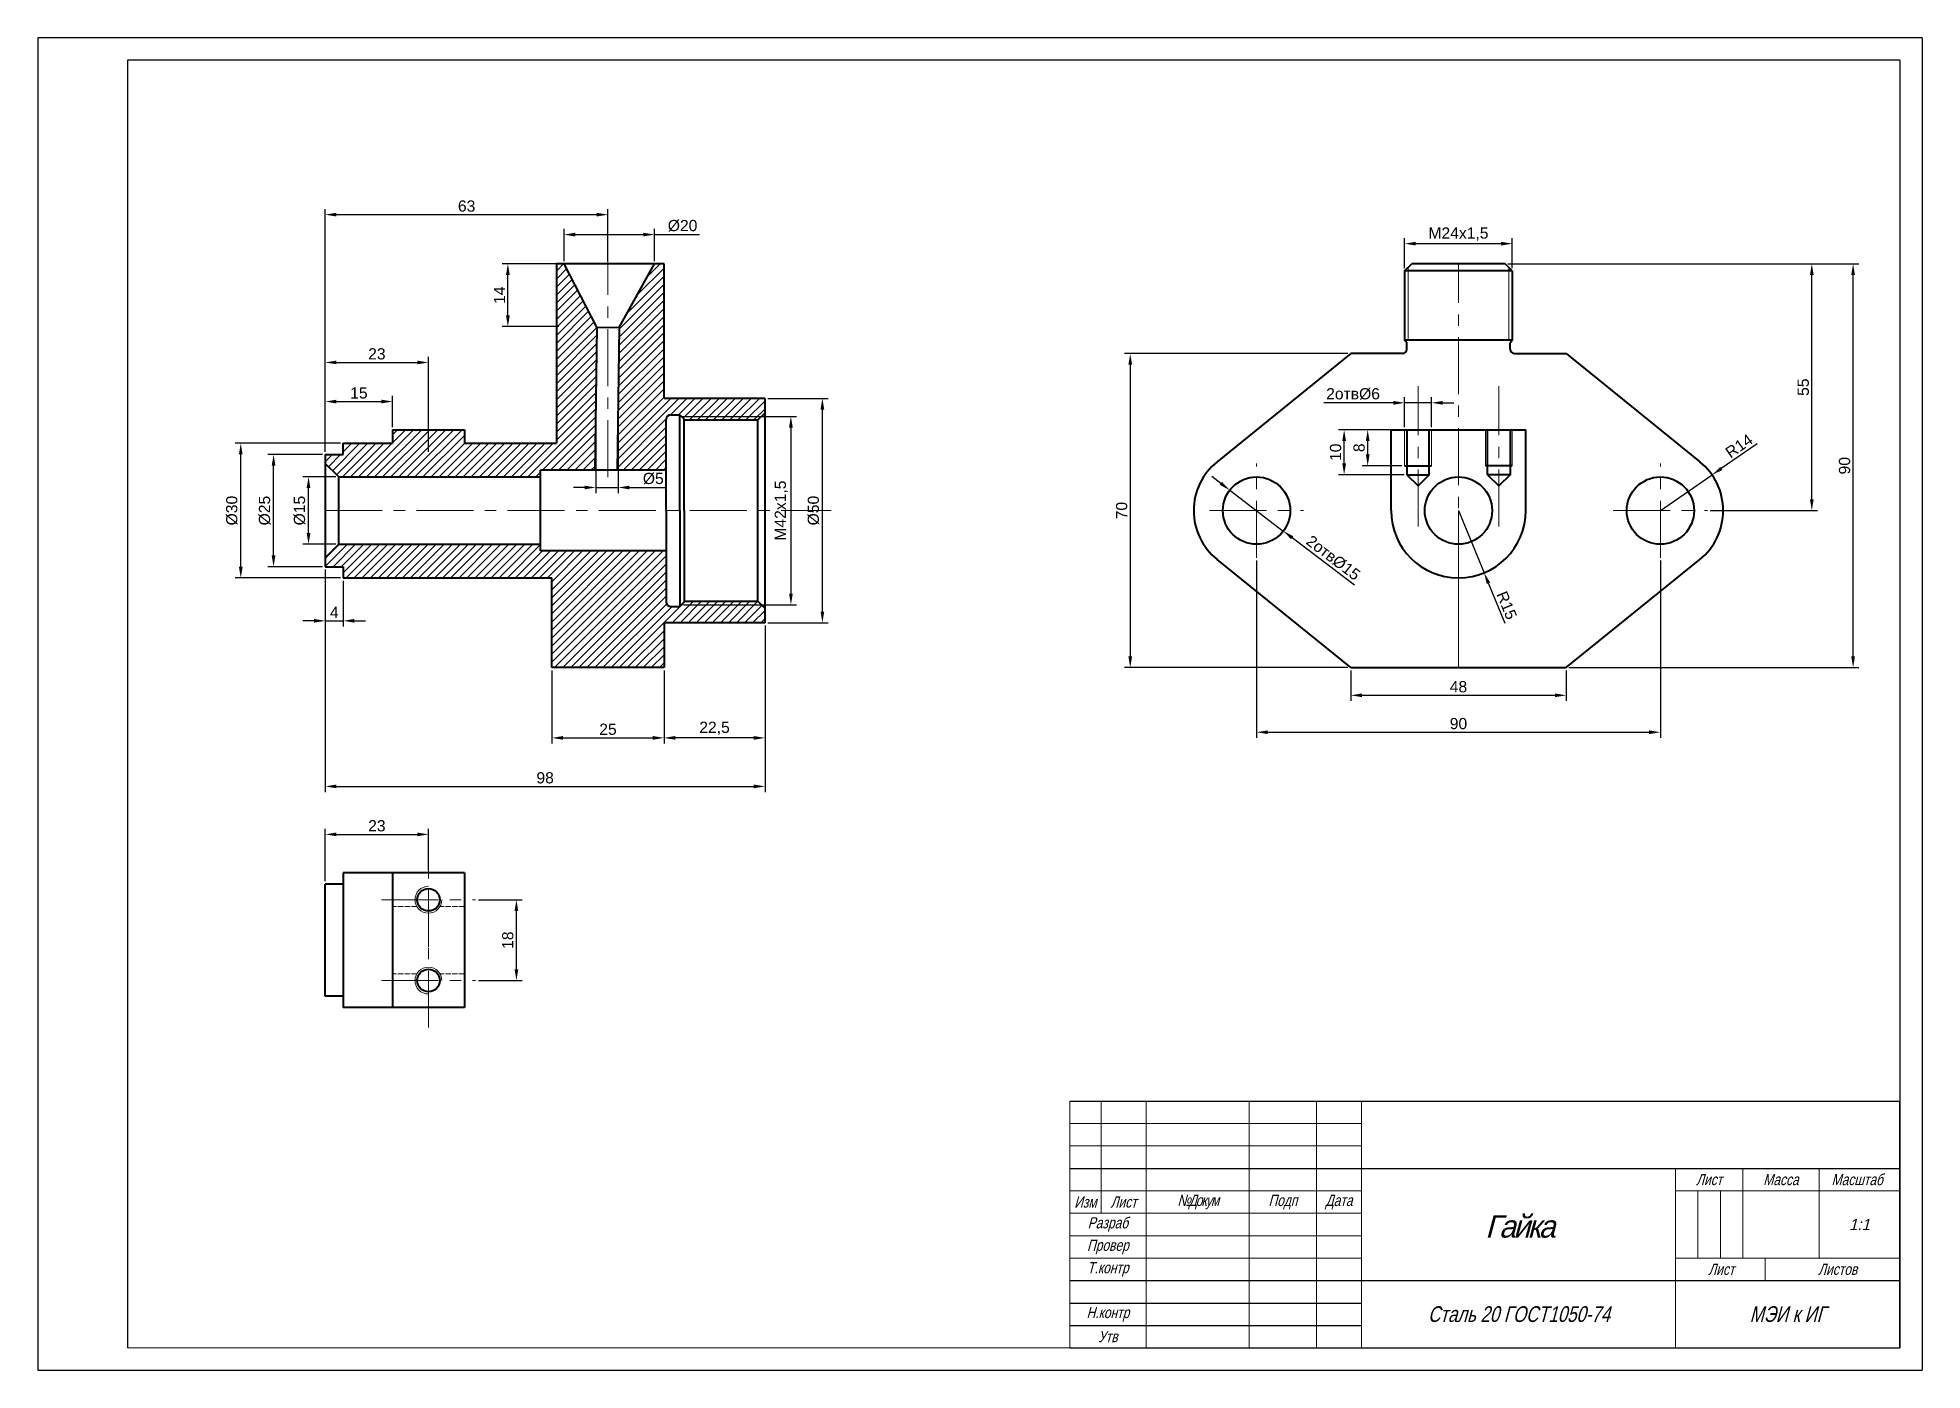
# Model space of a CAD drawing. Header units: millimetres. Extents: x 4220 to 12981, y 2004 to 7022.
# Drawn here: x 6158.9 to 6578.9, y 2794.8 to 3091.8 of the extents above; entities that cross this region are included whole.
import ezdxf

# ---------------------------------------------------------------- set-up
doc = ezdxf.new("R2010")
doc.units = ezdxf.units.MM
doc.linetypes.add('ACAD_ISO02W100', pattern=[15, 12, -3])
doc.linetypes.add('осевая', pattern=[50.8, 31.75, -6.35, 6.35, -6.35])
doc.styles.get("Standard").update_dxf_attribs({"font": 'arial.ttf'})
doc.dimstyles.new('ISO-25', dxfattribs={"dimtxt": 2.5, "dimasz": 2.5, "dimexe": 1.25, "dimexo": 0.625, "dimtad": 1, "dimtxsty": 'Standard', "dimcen": 2.5, "dimadec": 0, "dimazin": 0, "dimtfac": 1, "dimtmove": 0, "dimatfit": 3, "dimfxl": 1, "dimarcsym": 0})

msp = doc.modelspace()

# ---------------------------------------------------------------- texts
at = {"lineweight": 9, "attachment_point": 5}
for s, width, insert, char_height in [('{\\Ftxt|c204;\\Q15;\\W0.8;Лист}', 15, (6531.367, 2837.274), 2.5), ('{\\Ftxt|c204;\\Q15;\\W0.8;Масса}', 17, (6547.367, 2837.274), 2.5), ('{\\Ftxt|c204;\\Q15;\\W0.8;Масштаб}', 17, (6564.367, 2837.274), 2.5), ('{\\Ftxt|c204;\\Q15;\\W0.8;Изм}', 7, (6392.372, 2832.266), 2.5), ('{\\Ftxt|c204;\\Q15;\\W0.8;Лист}', 10, (6400.872, 2832.274), 2.5), ('{\\Q15;\\W0.8;\\T0.8;№\\Ftxt|c204;Докум}', 23, (6417.372, 2832.274), 2.5), ('{\\Ftxt|c204;\\Q15;\\W0.8;Подп}', 15, (6436.372, 2832.274), 2.5), ('{\\Ftxt|c204;\\Q15;\\W0.8;Дата}', 10, (6448.872, 2832.274), 2.5), ('{\\Ftxt|c204;\\Q15;\\W0.8;Разраб}', 17, (6397.372, 2827.274), 2.5), ('{\\Ftxt|c204;\\Q15;\\T0.8;Гайка}', 70.2355, (6488.989, 2826.807), 5), ('{\\Ftxt|c204;\\Q15;1:1}', 18.0045, (6564.869, 2827.274), 2.5), ('{\\Ftxt|c204;\\Q15;\\W0.8;Провер}', 17, (6397.372, 2822.274), 2.5), ('{\\Ftxt|c204;\\Q15;\\W0.8;Т.контр}', 17, (6397.372, 2817.274), 2.5), ('{\\Ftxt|c204;\\Q15;\\W0.8;Лист}', 15, (6534.078, 2817.274), 2.5), ('{\\Ftxt|c204;\\Q15;\\W0.8;Листов}', 15, (6560.014, 2817.274), 2.5), ('{\\Ftxt|c204;\\Q15;\\W0.8;Н.контр}', 17, (6397.372, 2807.274), 2.5), ('{\\Ftxt|c204;\\Q15;\\W0.8;Сталь \\Ftxt|c0;20 \\Ftxt|c204;ГОСТ\\Ftxt|c0;1050-74}', 70.2355, (6488.989, 2807.274), 3.5), ('{\\Ftxt|c204;\\Q15;\\W0.8;МЭИ к ИГ}', 50.0045, (6548.869, 2807.274), 3.5), ('{\\Ftxt|c204;\\Q15;\\W0.8;Утв}', 17, (6397.372, 2802.274), 2.5)]:
    msp.add_mtext_dynamic_manual_height_columns(s, width=width, gutter_width=12.5, heights=[0], dxfattribs=dict(at, insert=insert, char_height=char_height))

# ---------------------------------------------------------------- blocks, each defined once
blk = doc.blocks.new('*D33')
at = {"color": 0, "lineweight": -2, "transparency": 16777216}
for p, q in [((6320.96, 2960.75), (6320.96, 2934.47)), ((6298.46, 2950.75), (6298.46, 2934.47)), ((6318.46, 2935.72), (6300.96, 2935.72))]:
    blk.add_line(p, q, dxfattribs=at)
at = {"color": 0, "lineweight": 9, "transparency": 16777216}
for points in [[(6300.96, 2936.14), (6300.96, 2935.31), (6298.46, 2935.72)], [(6318.46, 2936.14), (6318.46, 2935.31), (6320.96, 2935.72)]]:
    blk.add_solid(points, dxfattribs=at)
at = {"layer": 'Defpoints', "color": 0, "lineweight": 9, "transparency": 16777216}
for p in [(6320.96, 2961.38), (6298.46, 2951.38), (6298.46, 2935.72)]:
    blk.add_point(p, dxfattribs=at)
at = {"color": 0, "lineweight": 9, "transparency": 16777216, "insert": (6309.71, 2937.85), "char_height": 2.5, "attachment_point": 5}
blk.add_mtext('22,5', dxfattribs=at)
blk = doc.blocks.new('*D34')
at = {"color": 0, "lineweight": -2, "transparency": 16777216}
for p, q in [((6273.46, 2950.75), (6273.46, 2934.47)), ((6298.46, 2950.75), (6298.46, 2934.47)), ((6275.96, 2935.72), (6295.96, 2935.72))]:
    blk.add_line(p, q, dxfattribs=at)
at = {"color": 0, "lineweight": 9, "transparency": 16777216}
for points in [[(6275.96, 2936.14), (6275.96, 2935.31), (6273.46, 2935.72)], [(6295.96, 2936.14), (6295.96, 2935.31), (6298.46, 2935.72)]]:
    blk.add_solid(points, dxfattribs=at)
at = {"layer": 'Defpoints', "color": 0, "lineweight": 9, "transparency": 16777216}
for p in [(6273.46, 2951.38), (6298.46, 2951.38), (6298.46, 2935.72)]:
    blk.add_point(p, dxfattribs=at)
at = {"color": 0, "lineweight": 9, "transparency": 16777216, "insert": (6285.96, 2937.63), "char_height": 2.5, "attachment_point": 5}
blk.add_mtext('25', dxfattribs=at)
blk = doc.blocks.new('*D35')
at = {"color": 0, "lineweight": -2, "transparency": 16777216}
for p, q in [((6222.96, 2973.25), (6222.96, 2960.56)), ((6226.96, 2970.75), (6226.96, 2960.56)), ((6220.46, 2961.81), (6217.96, 2961.81)), ((6222.96, 2961.81), (6226.96, 2961.81)), ((6229.46, 2961.81), (6231.96, 2961.81))]:
    blk.add_line(p, q, dxfattribs=at)
at = {"color": 0, "lineweight": 9, "transparency": 16777216}
for points in [[(6220.46, 2962.23), (6220.46, 2961.4), (6222.96, 2961.81)], [(6229.46, 2962.23), (6229.46, 2961.4), (6226.96, 2961.81)]]:
    blk.add_solid(points, dxfattribs=at)
at = {"layer": 'Defpoints', "color": 0, "lineweight": 9, "transparency": 16777216}
for p in [(6222.96, 2973.88), (6226.96, 2971.38), (6226.96, 2961.81)]:
    blk.add_point(p, dxfattribs=at)
at = {"color": 0, "lineweight": 9, "transparency": 16777216, "insert": (6224.96, 2963.69), "char_height": 2.5, "attachment_point": 5}
blk.add_mtext('4', dxfattribs=at)
blk = doc.blocks.new('*D36')
at = {"color": 0, "lineweight": -2, "transparency": 16777216}
for p, q in [((6222.34, 2998.88), (6210.19, 2998.88)), ((6211.44, 2976.38), (6211.44, 2996.38)), ((6222.34, 2973.88), (6210.19, 2973.88))]:
    blk.add_line(p, q, dxfattribs=at)
at = {"color": 0, "lineweight": 9, "transparency": 16777216}
for points in [[(6211.02, 2996.38), (6211.85, 2996.38), (6211.44, 2998.88)], [(6211.02, 2976.38), (6211.85, 2976.38), (6211.44, 2973.88)]]:
    blk.add_solid(points, dxfattribs=at)
at = {"layer": 'Defpoints', "color": 0, "lineweight": 9, "transparency": 16777216}
for p in [(6211.44, 2998.88), (6222.96, 2998.88), (6222.96, 2973.88)]:
    blk.add_point(p, dxfattribs=at)
at = {"color": 0, "lineweight": 9, "transparency": 16777216, "insert": (6209.46, 2986.38), "char_height": 2.5, "attachment_point": 5, "rotation": 90}
blk.add_mtext('%%C25', dxfattribs=at)
blk = doc.blocks.new('*D37')
at = {"color": 0, "lineweight": -2, "transparency": 16777216}
for p, q in [((6222.96, 2973.25), (6222.96, 2923.66)), ((6320.96, 2960.75), (6320.96, 2923.66)), ((6225.46, 2924.91), (6318.46, 2924.91))]:
    blk.add_line(p, q, dxfattribs=at)
at = {"color": 0, "lineweight": 9, "transparency": 16777216}
for points in [[(6225.46, 2925.33), (6225.46, 2924.49), (6222.96, 2924.91)], [(6318.46, 2925.33), (6318.46, 2924.49), (6320.96, 2924.91)]]:
    blk.add_solid(points, dxfattribs=at)
at = {"layer": 'Defpoints', "color": 0, "lineweight": 9, "transparency": 16777216}
for p in [(6222.96, 2973.88), (6320.96, 2961.38), (6320.96, 2924.91)]:
    blk.add_point(p, dxfattribs=at)
at = {"color": 0, "lineweight": 9, "transparency": 16777216, "insert": (6271.96, 2926.81), "char_height": 2.5, "attachment_point": 5}
blk.add_mtext('98', dxfattribs=at)
blk = doc.blocks.new('*D38')
at = {"color": 0, "lineweight": -2, "transparency": 16777216}
for p, q in [((6226.34, 3001.38), (6202.88, 3001.38)), ((6204.13, 2973.88), (6204.13, 2998.88)), ((6226.34, 2971.38), (6202.88, 2971.38))]:
    blk.add_line(p, q, dxfattribs=at)
at = {"color": 0, "lineweight": 9, "transparency": 16777216}
for points in [[(6203.71, 2998.88), (6204.55, 2998.88), (6204.13, 3001.38)], [(6203.71, 2973.88), (6204.55, 2973.88), (6204.13, 2971.38)]]:
    blk.add_solid(points, dxfattribs=at)
at = {"layer": 'Defpoints', "color": 0, "lineweight": 9, "transparency": 16777216}
for p in [(6204.13, 3001.38), (6226.96, 3001.38), (6226.96, 2971.38)]:
    blk.add_point(p, dxfattribs=at)
at = {"color": 0, "lineweight": 9, "transparency": 16777216, "insert": (6202.16, 2986.38), "char_height": 2.5, "attachment_point": 5, "rotation": 90}
blk.add_mtext('%%C30', dxfattribs=at)
blk = doc.blocks.new('*D39')
at = {"color": 0, "lineweight": -2, "transparency": 16777216}
for p, q in [((6222.96, 2999.5), (6222.96, 3011.93)), ((6237.96, 3005), (6237.96, 3011.93)), ((6225.46, 3010.68), (6235.46, 3010.68))]:
    blk.add_line(p, q, dxfattribs=at)
at = {"color": 0, "lineweight": 9, "transparency": 16777216}
for points in [[(6225.46, 3011.1), (6225.46, 3010.27), (6222.96, 3010.68)], [(6235.46, 3011.1), (6235.46, 3010.27), (6237.96, 3010.68)]]:
    blk.add_solid(points, dxfattribs=at)
at = {"layer": 'Defpoints', "color": 0, "lineweight": 9, "transparency": 16777216}
for p in [(6237.96, 3010.68), (6237.96, 3004.38), (6222.96, 2998.88)]:
    blk.add_point(p, dxfattribs=at)
at = {"color": 0, "lineweight": 9, "transparency": 16777216, "insert": (6230.46, 3012.59), "char_height": 2.5, "attachment_point": 5}
blk.add_mtext('15', dxfattribs=at)
blk = doc.blocks.new('*D40')
at = {"color": 0, "lineweight": -2, "transparency": 16777216}
for p, q in [((6302.94, 3007.38), (6327.98, 3007.38)), ((6326.73, 3004.88), (6326.73, 2967.88)), ((6302.94, 2965.38), (6327.98, 2965.38))]:
    blk.add_line(p, q, dxfattribs=at)
at = {"color": 0, "lineweight": 9, "transparency": 16777216}
for points in [[(6326.31, 3004.88), (6327.15, 3004.88), (6326.73, 3007.38)], [(6326.31, 2967.88), (6327.15, 2967.88), (6326.73, 2965.38)]]:
    blk.add_solid(points, dxfattribs=at)
at = {"layer": 'Defpoints', "color": 0, "lineweight": 9, "transparency": 16777216}
for p in [(6302.31, 3007.38), (6302.31, 2965.38), (6326.73, 2965.38)]:
    blk.add_point(p, dxfattribs=at)
at = {"color": 0, "lineweight": 9, "transparency": 16777216, "insert": (6324.6, 2986.38), "char_height": 2.5, "attachment_point": 5, "rotation": 90}
blk.add_mtext('М42х1,5', dxfattribs=at)
blk = doc.blocks.new('*D41')
at = {"color": 0, "lineweight": -2, "transparency": 16777216}
for p, q in [((6275, 3041.38), (6262.41, 3041.38)), ((6263.66, 3029.88), (6263.66, 3038.88)), ((6275, 3027.38), (6262.41, 3027.38))]:
    blk.add_line(p, q, dxfattribs=at)
at = {"color": 0, "lineweight": 9, "transparency": 16777216}
for points in [[(6263.24, 3038.88), (6264.08, 3038.88), (6263.66, 3041.38)], [(6263.24, 3029.88), (6264.08, 3029.88), (6263.66, 3027.38)]]:
    blk.add_solid(points, dxfattribs=at)
at = {"layer": 'Defpoints', "color": 0, "lineweight": 9, "transparency": 16777216}
for p in [(6263.66, 3041.38), (6275.63, 3041.38), (6275.63, 3027.38)]:
    blk.add_point(p, dxfattribs=at)
at = {"color": 0, "lineweight": 9, "transparency": 16777216, "insert": (6261.78, 3034.38), "char_height": 2.5, "attachment_point": 5, "rotation": 90}
blk.add_mtext('14', dxfattribs=at)
blk = doc.blocks.new('*D42')
at = {"color": 0, "lineweight": -2, "transparency": 16777216}
for p, q in [((6222.96, 2999.5), (6222.96, 3020.64)), ((6245.96, 2999.5), (6245.96, 3020.64)), ((6225.46, 3019.39), (6243.46, 3019.39))]:
    blk.add_line(p, q, dxfattribs=at)
at = {"color": 0, "lineweight": 9, "transparency": 16777216}
for points in [[(6225.46, 3019.81), (6225.46, 3018.98), (6222.96, 3019.39)], [(6243.46, 3019.81), (6243.46, 3018.98), (6245.96, 3019.39)]]:
    blk.add_solid(points, dxfattribs=at)
at = {"layer": 'Defpoints', "color": 0, "lineweight": 9, "transparency": 16777216}
for p in [(6245.96, 3019.39), (6222.96, 2998.88), (6245.96, 2998.88)]:
    blk.add_point(p, dxfattribs=at)
at = {"color": 0, "lineweight": 9, "transparency": 16777216, "insert": (6234.46, 3021.3), "char_height": 2.5, "attachment_point": 5}
blk.add_mtext('23', dxfattribs=at)
blk = doc.blocks.new('*D43')
at = {"color": 0, "lineweight": -2, "transparency": 16777216}
for p, q in [((6475.5, 2986.38), (6481.22, 2972.51)), ((6485.89, 2961.19), (6482.17, 2970.2))]:
    blk.add_line(p, q, dxfattribs=at)
at = {"color": 0, "lineweight": 9, "transparency": 16777216}
blk.add_solid([(6482.56, 2970.36), (6481.79, 2970.04), (6481.22, 2972.51)], dxfattribs=at)
at = {"layer": 'Defpoints', "color": 0, "lineweight": 9, "transparency": 16777216}
for p in [(6475.5, 2986.38), (6481.22, 2972.51)]:
    blk.add_point(p, dxfattribs=at)
at = {"color": 0, "lineweight": 9, "transparency": 16777216, "insert": (6486.26, 2965.26), "char_height": 2.5, "attachment_point": 5, "rotation": 292.4028}
blk.add_mtext('R15', dxfattribs=at)
blk = doc.blocks.new('*D58')
at = {"color": 0, "lineweight": -2, "transparency": 16777216}
for p, q in [((6422.55, 2992.44), (6420.56, 2993.95)), ((6424.54, 2990.92), (6436.47, 2981.83)), ((6452.34, 2969.74), (6438.46, 2980.32))]:
    blk.add_line(p, q, dxfattribs=at)
at = {"color": 0, "lineweight": 9, "transparency": 16777216}
for points in [[(6422.8, 2992.77), (6422.3, 2992.11), (6424.54, 2990.92)], [(6438.71, 2980.65), (6438.2, 2979.99), (6436.47, 2981.83)]]:
    blk.add_solid(points, dxfattribs=at)
at = {"layer": 'Defpoints', "color": 0, "lineweight": 9, "transparency": 16777216}
for p in [(6424.54, 2990.92), (6436.47, 2981.83)]:
    blk.add_point(p, dxfattribs=at)
at = {"color": 0, "lineweight": 9, "transparency": 16777216, "insert": (6447.59, 2975.84), "char_height": 2.5, "attachment_point": 5, "rotation": 322.6947}
blk.add_mtext('2отв%%C15', dxfattribs=at)
blk = doc.blocks.new('*D84')
at = {"color": 0, "lineweight": -2, "transparency": 16777216}
for p, q in [((6222.96, 2999.5), (6222.96, 3053.59)), ((6285.96, 3042), (6285.96, 3053.59)), ((6225.46, 3052.34), (6283.46, 3052.34))]:
    blk.add_line(p, q, dxfattribs=at)
at = {"color": 0, "lineweight": 9, "transparency": 16777216}
for points in [[(6225.46, 3052.75), (6225.46, 3051.92), (6222.96, 3052.34)], [(6283.46, 3052.75), (6283.46, 3051.92), (6285.96, 3052.34)]]:
    blk.add_solid(points, dxfattribs=at)
at = {"layer": 'Defpoints', "color": 0, "lineweight": 9, "transparency": 16777216}
for p in [(6285.96, 3052.34), (6285.96, 3041.38), (6222.96, 2998.88)]:
    blk.add_point(p, dxfattribs=at)
at = {"color": 0, "lineweight": 9, "transparency": 16777216, "insert": (6254.46, 3054.24), "char_height": 2.5, "attachment_point": 5}
blk.add_mtext('63', dxfattribs=at)
blk = doc.blocks.new('*D85')
at = {"color": 0, "lineweight": -2, "transparency": 16777216}
for p, q in [((6276.17, 3042), (6276.17, 3049.14)), ((6278.67, 3047.89), (6293.82, 3047.89)), ((6296.32, 3042), (6296.32, 3049.14)), ((6296.32, 3047.89), (6306.37, 3047.89))]:
    blk.add_line(p, q, dxfattribs=at)
at = {"color": 0, "lineweight": 9, "transparency": 16777216}
for points in [[(6278.67, 3048.31), (6278.67, 3047.47), (6276.17, 3047.89)], [(6293.82, 3048.31), (6293.82, 3047.47), (6296.32, 3047.89)]]:
    blk.add_solid(points, dxfattribs=at)
at = {"layer": 'Defpoints', "color": 0, "lineweight": 9, "transparency": 16777216}
for p in [(6296.32, 3047.89), (6276.17, 3041.38), (6296.32, 3041.38)]:
    blk.add_point(p, dxfattribs=at)
at = {"color": 0, "lineweight": 9, "transparency": 16777216, "insert": (6302.59, 3049.86), "char_height": 2.5, "attachment_point": 5}
blk.add_mtext('%%C20', dxfattribs=at)
blk = doc.blocks.new('*D86')
at = {"color": 0, "lineweight": -2, "transparency": 16777216}
for p, q in [((6321.59, 3011.38), (6335, 3011.38)), ((6333.75, 2963.88), (6333.75, 3008.88)), ((6321.59, 2961.38), (6335, 2961.38))]:
    blk.add_line(p, q, dxfattribs=at)
at = {"color": 0, "lineweight": 9, "transparency": 16777216}
for points in [[(6333.33, 3008.88), (6334.16, 3008.88), (6333.75, 3011.38)], [(6333.33, 2963.88), (6334.16, 2963.88), (6333.75, 2961.38)]]:
    blk.add_solid(points, dxfattribs=at)
at = {"layer": 'Defpoints', "color": 0, "lineweight": 9, "transparency": 16777216}
for p in [(6320.96, 3011.38), (6333.75, 3011.38), (6320.96, 2961.38)]:
    blk.add_point(p, dxfattribs=at)
at = {"color": 0, "lineweight": 9, "transparency": 16777216, "insert": (6331.77, 2986.38), "char_height": 2.5, "attachment_point": 5, "rotation": 90}
blk.add_mtext('%%C50', dxfattribs=at)
blk = doc.blocks.new('*D87')
at = {"color": 0, "lineweight": -2, "transparency": 16777216}
for p, q in [((6225.34, 2993.88), (6217.98, 2993.88)), ((6219.23, 2981.38), (6219.23, 2991.38)), ((6225.34, 2978.88), (6217.98, 2978.88))]:
    blk.add_line(p, q, dxfattribs=at)
at = {"color": 0, "lineweight": 9, "transparency": 16777216}
for points in [[(6218.81, 2991.38), (6219.64, 2991.38), (6219.23, 2993.88)], [(6218.81, 2981.38), (6219.64, 2981.38), (6219.23, 2978.88)]]:
    blk.add_solid(points, dxfattribs=at)
at = {"layer": 'Defpoints', "color": 0, "lineweight": 9, "transparency": 16777216}
for p in [(6219.23, 2993.88), (6225.96, 2993.88), (6225.96, 2978.88)]:
    blk.add_point(p, dxfattribs=at)
at = {"color": 0, "lineweight": 9, "transparency": 16777216, "insert": (6217.25, 2986.38), "char_height": 2.5, "attachment_point": 5, "rotation": 90}
blk.add_mtext('%%C15', dxfattribs=at)
blk = doc.blocks.new('*D88')
at = {"color": 0, "lineweight": -2, "transparency": 16777216}
for p, q in [((6283.25, 3012.16), (6283.25, 2990.28)), ((6288.25, 3012.09), (6288.25, 2990.28)), ((6280.75, 2991.53), (6278.25, 2991.53)), ((6283.25, 2991.53), (6288.25, 2991.53)), ((6290.75, 2991.53), (6298.88, 2991.53))]:
    blk.add_line(p, q, dxfattribs=at)
at = {"color": 0, "lineweight": 9, "transparency": 16777216}
for points in [[(6280.75, 2991.94), (6280.75, 2991.11), (6283.25, 2991.53)], [(6290.75, 2991.94), (6290.75, 2991.11), (6288.25, 2991.53)]]:
    blk.add_solid(points, dxfattribs=at)
at = {"layer": 'Defpoints', "color": 0, "lineweight": 9, "transparency": 16777216}
for p in [(6283.25, 3012.78), (6288.25, 3012.71), (6288.25, 2991.53)]:
    blk.add_point(p, dxfattribs=at)
at = {"color": 0, "lineweight": 9, "transparency": 16777216, "insert": (6296.06, 2993.5), "char_height": 2.5, "attachment_point": 5}
blk.add_mtext('%%C5', dxfattribs=at)
blk = doc.blocks.new('*D89')
at = {"color": 0, "lineweight": -2, "transparency": 16777216}
for p, q in [((6462.88, 3004.38), (6454.02, 3004.38)), ((6455.27, 2998.88), (6455.27, 3001.88)), ((6462.88, 2996.38), (6454.02, 2996.38))]:
    blk.add_line(p, q, dxfattribs=at)
at = {"color": 0, "lineweight": 9, "transparency": 16777216}
for points in [[(6454.86, 3001.88), (6455.69, 3001.88), (6455.27, 3004.38)], [(6454.86, 2998.88), (6455.69, 2998.88), (6455.27, 2996.38)]]:
    blk.add_solid(points, dxfattribs=at)
at = {"layer": 'Defpoints', "color": 0, "lineweight": 9, "transparency": 16777216}
for p in [(6455.27, 3004.38), (6463.5, 3004.38), (6463.5, 2996.38)]:
    blk.add_point(p, dxfattribs=at)
at = {"color": 0, "lineweight": 9, "transparency": 16777216, "insert": (6453.37, 3000.38), "char_height": 2.5, "attachment_point": 5, "rotation": 90}
blk.add_mtext('8', dxfattribs=at)
blk = doc.blocks.new('*D90')
at = {"color": 0, "lineweight": -2, "transparency": 16777216}
for p, q in [((6463.38, 3004.38), (6448.77, 3004.38)), ((6450.02, 2996.88), (6450.02, 3001.88)), ((6463.38, 2994.38), (6448.77, 2994.38))]:
    blk.add_line(p, q, dxfattribs=at)
at = {"color": 0, "lineweight": 9, "transparency": 16777216}
for points in [[(6449.61, 3001.88), (6450.44, 3001.88), (6450.02, 3004.38)], [(6449.61, 2996.88), (6450.44, 2996.88), (6450.02, 2994.38)]]:
    blk.add_solid(points, dxfattribs=at)
at = {"layer": 'Defpoints', "color": 0, "lineweight": 9, "transparency": 16777216}
for p in [(6450.02, 3004.38), (6464, 3004.38), (6464, 2994.38)]:
    blk.add_point(p, dxfattribs=at)
at = {"color": 0, "lineweight": 9, "transparency": 16777216, "insert": (6448.12, 2999.38), "char_height": 2.5, "attachment_point": 5, "rotation": 90}
blk.add_mtext('10', dxfattribs=at)
blk = doc.blocks.new('*D91')
at = {"color": 0, "lineweight": -2, "transparency": 16777216}
for p, q in [((6463.5, 3005), (6463.5, 3011.65)), ((6469.5, 3005), (6469.5, 3011.65)), ((6461, 3010.4), (6445.52, 3010.4)), ((6469.5, 3010.4), (6463.5, 3010.4)), ((6472, 3010.4), (6474.5, 3010.4))]:
    blk.add_line(p, q, dxfattribs=at)
at = {"color": 0, "lineweight": 9, "transparency": 16777216}
for points in [[(6461, 3010.82), (6461, 3009.98), (6463.5, 3010.4)], [(6472, 3010.82), (6472, 3009.98), (6469.5, 3010.4)]]:
    blk.add_solid(points, dxfattribs=at)
at = {"layer": 'Defpoints', "color": 0, "lineweight": 9, "transparency": 16777216}
for p in [(6469.5, 3010.4), (6463.5, 3004.38), (6469.5, 3004.38)]:
    blk.add_point(p, dxfattribs=at)
at = {"color": 0, "lineweight": 9, "transparency": 16777216, "insert": (6452.01, 3012.37), "char_height": 2.5, "attachment_point": 5}
blk.add_mtext('2отв%%C6', dxfattribs=at)
blk = doc.blocks.new('*D92')
at = {"color": 0, "lineweight": -2, "transparency": 16777216}
for p, q in [((6463.5, 3040.4), (6463.5, 3047.12)), ((6466, 3045.87), (6485, 3045.87)), ((6487.5, 3040.4), (6487.5, 3047.12))]:
    blk.add_line(p, q, dxfattribs=at)
at = {"color": 0, "lineweight": 9, "transparency": 16777216}
for points in [[(6466, 3046.29), (6466, 3045.45), (6463.5, 3045.87)], [(6485, 3046.29), (6485, 3045.45), (6487.5, 3045.87)]]:
    blk.add_solid(points, dxfattribs=at)
at = {"layer": 'Defpoints', "color": 0, "lineweight": 9, "transparency": 16777216}
for p in [(6487.5, 3045.87), (6463.5, 3039.78), (6487.5, 3039.78)]:
    blk.add_point(p, dxfattribs=at)
at = {"color": 0, "lineweight": 9, "transparency": 16777216, "insert": (6475.5, 3048), "char_height": 2.5, "attachment_point": 5}
blk.add_mtext('М24х1,5', dxfattribs=at)
blk = doc.blocks.new('*D93')
at = {"color": 0, "lineweight": -2, "transparency": 16777216}
for p, q in [((6542.06, 3001.29), (6534.07, 2995.76)), ((6520.5, 2986.38), (6532.02, 2994.34))]:
    blk.add_line(p, q, dxfattribs=at)
at = {"color": 0, "lineweight": 9, "transparency": 16777216}
blk.add_solid([(6533.84, 2996.11), (6534.31, 2995.42), (6532.02, 2994.34)], dxfattribs=at)
at = {"layer": 'Defpoints', "color": 0, "lineweight": 9, "transparency": 16777216}
for p in [(6532.02, 2994.34), (6520.5, 2986.38)]:
    blk.add_point(p, dxfattribs=at)
at = {"color": 0, "lineweight": 9, "transparency": 16777216, "insert": (6538.03, 3000.79), "char_height": 2.5, "attachment_point": 5, "rotation": 34.6742}
blk.add_mtext('R14', dxfattribs=at)
blk = doc.blocks.new('*D95')
at = {"color": 0, "lineweight": -2, "transparency": 16777216}
for p, q in [((6486.53, 3041.38), (6564.7, 3041.38)), ((6563.45, 2953.88), (6563.45, 3038.88)), ((6500.13, 2951.38), (6564.7, 2951.38))]:
    blk.add_line(p, q, dxfattribs=at)
at = {"color": 0, "lineweight": 9, "transparency": 16777216}
for points in [[(6563.03, 3038.88), (6563.86, 3038.88), (6563.45, 3041.38)], [(6563.03, 2953.88), (6563.86, 2953.88), (6563.45, 2951.38)]]:
    blk.add_solid(points, dxfattribs=at)
at = {"layer": 'Defpoints', "color": 0, "lineweight": 9, "transparency": 16777216}
for p in [(6485.9, 3041.38), (6563.45, 3041.38), (6499.5, 2951.38)]:
    blk.add_point(p, dxfattribs=at)
at = {"color": 0, "lineweight": 9, "transparency": 16777216, "insert": (6561.55, 2996.38), "char_height": 2.5, "attachment_point": 5, "rotation": 90}
blk.add_mtext('90', dxfattribs=at)
blk = doc.blocks.new('*D96')
at = {"color": 0, "lineweight": -2, "transparency": 16777216}
for p, q in [((6486.53, 3041.38), (6555.5, 3041.38)), ((6554.25, 2988.88), (6554.25, 3038.88)), ((6531.63, 2986.38), (6555.5, 2986.38))]:
    blk.add_line(p, q, dxfattribs=at)
at = {"color": 0, "lineweight": 9, "transparency": 16777216}
for points in [[(6553.83, 3038.88), (6554.66, 3038.88), (6554.25, 3041.38)], [(6553.83, 2988.88), (6554.66, 2988.88), (6554.25, 2986.38)]]:
    blk.add_solid(points, dxfattribs=at)
at = {"layer": 'Defpoints', "color": 0, "lineweight": 9, "transparency": 16777216}
for p in [(6485.9, 3041.38), (6554.25, 3041.38), (6531, 2986.38)]:
    blk.add_point(p, dxfattribs=at)
at = {"color": 0, "lineweight": 9, "transparency": 16777216, "insert": (6552.35, 3013.88), "char_height": 2.5, "attachment_point": 5, "rotation": 90}
blk.add_mtext('55', dxfattribs=at)
blk = doc.blocks.new('*D97')
at = {"color": 0, "lineweight": -2, "transparency": 16777216}
for p, q in [((6451.5, 2950.75), (6451.5, 2943.96)), ((6499.5, 2950.75), (6499.5, 2943.96)), ((6454, 2945.21), (6497, 2945.21))]:
    blk.add_line(p, q, dxfattribs=at)
at = {"color": 0, "lineweight": 9, "transparency": 16777216}
for points in [[(6454, 2945.63), (6454, 2944.8), (6451.5, 2945.21)], [(6497, 2945.63), (6497, 2944.8), (6499.5, 2945.21)]]:
    blk.add_solid(points, dxfattribs=at)
at = {"layer": 'Defpoints', "color": 0, "lineweight": 9, "transparency": 16777216}
for p in [(6451.5, 2951.38), (6499.5, 2951.38), (6499.5, 2945.21)]:
    blk.add_point(p, dxfattribs=at)
at = {"color": 0, "lineweight": 9, "transparency": 16777216, "insert": (6475.5, 2947.11), "char_height": 2.5, "attachment_point": 5}
blk.add_mtext('48', dxfattribs=at)
blk = doc.blocks.new('*D98')
at = {"color": 0, "lineweight": -2, "transparency": 16777216}
for p, q in [((6430.5, 2975.25), (6430.5, 2935.73)), ((6520.5, 2975.25), (6520.5, 2935.73)), ((6433, 2936.98), (6518, 2936.98))]:
    blk.add_line(p, q, dxfattribs=at)
at = {"color": 0, "lineweight": 9, "transparency": 16777216}
for points in [[(6433, 2937.4), (6433, 2936.57), (6430.5, 2936.98)], [(6518, 2937.4), (6518, 2936.57), (6520.5, 2936.98)]]:
    blk.add_solid(points, dxfattribs=at)
at = {"layer": 'Defpoints', "color": 0, "lineweight": 9, "transparency": 16777216}
for p in [(6430.5, 2975.88), (6520.5, 2975.88), (6520.5, 2936.98)]:
    blk.add_point(p, dxfattribs=at)
at = {"color": 0, "lineweight": 9, "transparency": 16777216, "insert": (6475.5, 2938.89), "char_height": 2.5, "attachment_point": 5}
blk.add_mtext('90', dxfattribs=at)
blk = doc.blocks.new('*D99')
at = {"color": 0, "lineweight": -2, "transparency": 16777216}
for p, q in [((6450.88, 3021.38), (6401.1, 3021.38)), ((6402.35, 3018.88), (6402.35, 2953.88)), ((6450.88, 2951.38), (6401.1, 2951.38))]:
    blk.add_line(p, q, dxfattribs=at)
at = {"color": 0, "lineweight": 9, "transparency": 16777216}
for points in [[(6401.94, 3018.88), (6402.77, 3018.88), (6402.35, 3021.38)], [(6401.94, 2953.88), (6402.77, 2953.88), (6402.35, 2951.38)]]:
    blk.add_solid(points, dxfattribs=at)
at = {"layer": 'Defpoints', "color": 0, "lineweight": 9, "transparency": 16777216}
for p in [(6451.5, 3021.38), (6402.35, 2951.38), (6451.5, 2951.38)]:
    blk.add_point(p, dxfattribs=at)
at = {"color": 0, "lineweight": 9, "transparency": 16777216, "insert": (6400.45, 2986.38), "char_height": 2.5, "attachment_point": 5, "rotation": 90}
blk.add_mtext('70', dxfattribs=at)
blk = doc.blocks.new('*D101')
at = {"color": 0, "lineweight": -2, "transparency": 16777216}
for p, q in [((6257.09, 2899.64), (6266.81, 2899.64)), ((6265.56, 2884.14), (6265.56, 2897.14)), ((6257.09, 2881.64), (6266.81, 2881.64))]:
    blk.add_line(p, q, dxfattribs=at)
at = {"color": 0, "lineweight": 9, "transparency": 16777216}
for points in [[(6265.14, 2897.14), (6265.97, 2897.14), (6265.56, 2899.64)], [(6265.14, 2884.14), (6265.97, 2884.14), (6265.56, 2881.64)]]:
    blk.add_solid(points, dxfattribs=at)
at = {"layer": 'Defpoints', "color": 0, "lineweight": 9, "transparency": 16777216}
for p in [(6256.46, 2899.64), (6265.56, 2899.64), (6256.46, 2881.64)]:
    blk.add_point(p, dxfattribs=at)
at = {"color": 0, "lineweight": 9, "transparency": 16777216, "insert": (6263.65, 2890.64), "char_height": 2.5, "attachment_point": 5, "rotation": 90}
blk.add_mtext('18', dxfattribs=at)
blk = doc.blocks.new('*D102')
at = {"color": 0, "lineweight": -2, "transparency": 16777216}
for p, q in [((6222.96, 2903.77), (6222.96, 2915.46)), ((6245.96, 2906.27), (6245.96, 2915.46)), ((6225.46, 2914.21), (6243.46, 2914.21))]:
    blk.add_line(p, q, dxfattribs=at)
at = {"color": 0, "lineweight": 9, "transparency": 16777216}
for points in [[(6225.46, 2914.63), (6225.46, 2913.8), (6222.96, 2914.21)], [(6243.46, 2914.63), (6243.46, 2913.8), (6245.96, 2914.21)]]:
    blk.add_solid(points, dxfattribs=at)
at = {"layer": 'Defpoints', "color": 0, "lineweight": 9, "transparency": 16777216}
for p in [(6245.96, 2914.21), (6222.96, 2903.14), (6245.96, 2905.64)]:
    blk.add_point(p, dxfattribs=at)
at = {"color": 0, "lineweight": 9, "transparency": 16777216, "insert": (6234.46, 2916.12), "char_height": 2.5, "attachment_point": 5}
blk.add_mtext('23', dxfattribs=at)

# ---------------------------------------------------------------- dimensions: what is measured, and where the dimension line sits
at = {"lineweight": 9}
for base, p1, p2, picture, middle in [((6285.961, 3052.335), (6222.961, 2998.878), (6285.961, 3041.378), '*D84', (6254.461, 3054.238)), ((6245.961, 3019.395), (6222.961, 2998.878), (6245.961, 2998.878), '*D42', (6234.461, 3021.297)), ((6237.961, 3010.684), (6222.961, 2998.878), (6237.961, 3004.378), '*D39', (6230.461, 3012.585)), ((6226.961, 2961.813), (6222.961, 2973.878), (6226.961, 2971.378), '*D35', (6224.961, 2963.688)), ((6320.961, 2924.91), (6222.961, 2973.878), (6320.961, 2961.378), '*D37', (6271.961, 2926.812)), ((6520.503, 2936.984), (6430.503, 2975.878), (6520.503, 2975.878), '*D98', (6475.503, 2938.885)), ((6298.461, 2935.725), (6320.961, 2961.378), (6298.461, 2951.378), '*D33', (6309.711, 2937.852)), ((6298.461, 2935.725), (6273.461, 2951.378), (6298.461, 2951.378), '*D34', (6285.961, 2937.626)), ((6499.503, 2945.213), (6451.503, 2951.378), (6499.503, 2951.378), '*D97', (6475.503, 2947.115)), ((6245.961, 2914.213), (6222.961, 2903.142), (6245.961, 2905.642), '*D102', (6234.461, 2916.115))]:
    dim = msp.add_linear_dim(base=base, p1=p1, p2=p2, dimstyle='ISO-25', dxfattribs=at)
    dim.commit()
    dim.dimension.update_dxf_attribs({"geometry": picture, "text_midpoint": middle})
for base, p1, p2, text, picture, middle in [((6296.323, 3047.889), (6276.166, 3041.378), (6296.323, 3041.378), '%%C20', '*D85', (6302.594, 3047.889)), ((6288.25, 2991.528), (6283.251, 3012.784), (6288.25, 3012.711), '%%C<>', '*D88', (6296.064, 2991.528)), ((6469.503, 3010.399), (6463.503, 3004.378), (6469.503, 3004.378), '2отв%%C<>', '*D91', (6452.01, 3010.399))]:
    dim = msp.add_linear_dim(base=base, p1=p1, p2=p2, text=text, dimstyle='ISO-25', dxfattribs=at)
    dim.commit()
    dim.dimension.update_dxf_attribs({"geometry": picture, "text_midpoint": middle, "dimtype": 160})
dim = msp.add_linear_dim(base=(6487.503, 3045.869), p1=(6463.503, 3039.778), p2=(6487.503, 3039.778), text='М24х1,5', dimstyle='ISO-25', dxfattribs=at)
dim.commit()
dim.dimension.update_dxf_attribs({"geometry": '*D92', "text_midpoint": (6475.503, 3047.997)})
for base, p1, p2, picture, middle in [((6263.661, 3041.378), (6275.629, 3027.378), (6275.629, 3041.378), '*D41', (6261.78, 3034.378)), ((6563.448, 3041.378), (6499.503, 2951.378), (6485.903, 3041.378), '*D95', (6561.546, 2996.378)), ((6554.246, 3041.378), (6531.003, 2986.378), (6485.903, 3041.378), '*D96', (6552.35, 3013.878)), ((6402.354, 2951.378), (6451.503, 3021.378), (6451.503, 2951.378), '*D99', (6400.453, 2986.378)), ((6450.025, 3004.378), (6464.003, 2994.378), (6464.003, 3004.378), '*D90', (6448.123, 2999.378)), ((6455.272, 3004.378), (6463.503, 2996.378), (6463.503, 3004.378), '*D89', (6453.37, 3000.378)), ((6265.555, 2899.642), (6256.461, 2881.642), (6256.461, 2899.642), '*D101', (6263.654, 2890.642))]:
    dim = msp.add_linear_dim(base=base, p1=p1, p2=p2, angle=90, dimstyle='ISO-25', dxfattribs=at)
    dim.commit()
    dim.dimension.update_dxf_attribs({"geometry": picture, "text_midpoint": middle})
for base, p1, p2, text, picture, middle in [((6326.729, 2965.378), (6302.311, 3007.378), (6302.311, 2965.378), 'М<>х1,5', '*D40', (6324.602, 2986.378)), ((6333.745, 3011.378), (6320.961, 2961.378), (6320.961, 3011.378), '%%C50', '*D86', (6331.774, 2986.378)), ((6204.131, 3001.378), (6226.961, 2971.378), (6226.961, 3001.378), '%%C30', '*D38', (6202.16, 2986.378)), ((6219.225, 2993.878), (6225.961, 2978.878), (6225.961, 2993.878), '%%C15', '*D87', (6217.254, 2986.378))]:
    dim = msp.add_linear_dim(base=base, p1=p1, p2=p2, angle=90, text=text, dimstyle='ISO-25', dxfattribs=at)
    dim.commit()
    dim.dimension.update_dxf_attribs({"geometry": picture, "text_midpoint": middle})
for center, mpoint, picture, middle in [((6520.503, 2986.378), (6532.017, 2994.342), '*D93', (6538.025, 3000.785)), ((6475.503, 2986.378), (6481.22, 2972.51), '*D43', (6486.263, 2965.264))]:
    dim = msp.add_radius_dim(center=center, mpoint=mpoint, dimstyle='ISO-25', dxfattribs=at)
    dim.commit()
    dim.dimension.update_dxf_attribs({"geometry": picture, "text_midpoint": middle})
dim = msp.add_linear_dim(base=(6211.436, 2998.878), p1=(6222.961, 2973.878), p2=(6222.961, 2998.878), angle=90, text='%%C25', dimstyle='ISO-25', dxfattribs=at)
dim.commit()
dim.dimension.update_dxf_attribs({"geometry": '*D36', "text_midpoint": (6211.436, 2986.378), "dimtype": 160})
dim = msp.add_diameter_dim_2p(p1=(6424.537, 2990.923), p2=(6436.469, 2981.832), text='2отв%%C15', dimstyle='ISO-25', dxfattribs=at)
dim.commit()
dim.dimension.update_dxf_attribs({"geometry": '*D58', "text_midpoint": (6447.586, 2975.84)})

# ---------------------------------------------------------------- hatches: boundary and pattern name
at = {"lineweight": 9}
h = msp.add_hatch(dxfattribs=at)
h.set_pattern_fill('ANSI31', color=256, scale=0.4)
h.paths.add_polyline_path([(6283.461, 3027.272), (6276.166, 3041.378), (6275.629, 3041.378), (6274.461, 3041.378), (6274.461, 3001.378), (6253.961, 3001.378), (6253.961, 3004.378), (6237.961, 3004.378), (6237.961, 3001.378), (6226.961, 3001.378), (6226.961, 2998.878), (6222.961, 2998.878), (6222.961, 2996.878), (6225.961, 2993.878), (6270.961, 2993.878), (6270.961, 2995.378), (6282.998, 2995.378)])
edge = h.paths.add_edge_path()
edge.add_line((6320.961, 2964.578), (6320.161, 2965.378))
edge.add_line((6320.161, 2965.378), (6302.311, 2965.378))
edge.add_line((6302.311, 2965.378), (6301.961, 2965.028))
edge.add_line((6301.961, 2965.028), (6299.961, 2965.028))
edge.add_arc((6299.961, 2966.028), 1, 180, 270, ccw=False)
edge.add_line((6298.961, 2966.028), (6298.961, 2977.378))
edge.add_line((6298.961, 2977.378), (6270.961, 2977.378))
edge.add_line((6270.961, 2977.378), (6270.961, 2978.878))
edge.add_line((6270.961, 2978.878), (6225.961, 2978.878))
edge.add_line((6225.961, 2978.878), (6222.961, 2975.878))
edge.add_line((6222.961, 2975.878), (6222.961, 2973.878))
edge.add_line((6222.961, 2973.878), (6226.961, 2973.878))
edge.add_line((6226.961, 2973.878), (6226.961, 2971.378))
edge.add_line((6226.961, 2971.378), (6273.461, 2971.378))
edge.add_line((6273.461, 2971.378), (6273.461, 2951.378))
edge.add_line((6273.461, 2951.378), (6298.461, 2951.378))
edge.add_line((6298.461, 2951.378), (6298.461, 2961.378))
edge.add_line((6298.461, 2961.378), (6320.961, 2961.378))
edge.add_line((6320.961, 2961.378), (6320.961, 2964.578))
h.paths.add_polyline_path([(6319.361, 2966.178), (6302.961, 2966.178), (6302.961, 2966.028), (6302.311, 2965.378), (6320.161, 2965.378)], flags=17)
h.paths.add_polyline_path([(6320.161, 3007.378), (6302.311, 3007.378), (6302.961, 3006.728), (6302.961, 3006.578), (6319.361, 3006.578)], flags=17)
edge = h.paths.add_edge_path()
edge.add_line((6296.323, 3041.378), (6288.46, 3027.199))
edge.add_line((6288.46, 3027.199), (6287.998, 2995.378))
edge.add_line((6287.998, 2995.378), (6298.961, 2995.378))
edge.add_line((6298.961, 2995.378), (6298.961, 3006.728))
edge.add_arc((6299.961, 3006.728), 1, 90, 180, ccw=False)
edge.add_line((6299.961, 3007.728), (6301.961, 3007.728))
edge.add_line((6301.961, 3007.728), (6302.311, 3007.378))
edge.add_line((6302.311, 3007.378), (6320.161, 3007.378))
edge.add_line((6320.161, 3007.378), (6320.961, 3008.178))
edge.add_line((6320.961, 3008.178), (6320.961, 3011.378))
edge.add_line((6320.961, 3011.378), (6298.461, 3011.378))
edge.add_line((6298.461, 3011.378), (6298.461, 3041.378))
edge.add_line((6298.461, 3041.378), (6296.323, 3041.378))

# ---------------------------------------------------------------- linework, layer by layer
for p, q in [((6578.872, 3091.774), (6158.872, 3091.774)), ((6158.872, 3091.774), (6158.872, 2794.774)), ((6578.872, 3091.774), (6578.872, 2794.774)), ((6573.872, 3086.774), (6178.872, 3086.774)), ((6178.872, 3086.774), (6178.872, 2799.774)), ((6573.872, 3086.774), (6573.872, 2799.774)), ((6388.872, 2854.774), (6573.872, 2854.774)), ((6573.872, 2799.774), (6573.872, 2854.774)), ((6388.872, 2839.774), (6573.872, 2839.774)), ((6388.872, 2814.774), (6573.872, 2814.774)), ((6388.872, 2809.774), (6453.872, 2809.774)), ((6388.872, 2804.774), (6453.872, 2804.774)), ((6388.872, 2799.774), (6573.872, 2799.774)), ((6388.872, 2799.774), (6573.872, 2799.774)), ((6158.872, 2794.774), (6578.872, 2794.774))]:
    msp.add_line(p, q)
at = {"lineweight": 40}
for p, q in [((6298.461, 3041.378), (6274.461, 3041.378)), ((6274.461, 3041.378), (6274.461, 3001.378)), ((6283.461, 3027.272), (6276.166, 3041.378)), ((6288.46, 3027.199), (6296.323, 3041.378)), ((6298.461, 3011.378), (6298.461, 3041.378)), ((6463.503, 3039.778), (6465.103, 3041.378)), ((6485.903, 3041.378), (6465.103, 3041.378)), ((6487.503, 3039.778), (6485.903, 3041.378)), ((6487.503, 3039.778), (6463.503, 3039.778)), ((6463.503, 3039.778), (6463.503, 3024.378)), ((6487.503, 3039.778), (6487.503, 3024.378)), ((6283.461, 3027.272), (6282.998, 2995.414)), ((6283.461, 3027.272), (6288.46, 3027.199)), ((6288.46, 3027.199), (6287.998, 2995.341)), ((6463.857, 3024.024), (6463.503, 3024.378)), ((6487.503, 3024.378), (6463.503, 3024.378)), ((6487.149, 3024.024), (6487.503, 3024.378)), ((6451.503, 3021.378), (6421.697, 2997.261)), ((6463.003, 3021.378), (6451.503, 3021.378)), ((6464.003, 3022.378), (6464.003, 3023.671)), ((6487.003, 3022.378), (6487.003, 3023.671)), ((6488.003, 3021.378), (6499.503, 3021.378)), ((6499.503, 3021.378), (6529.309, 2997.261)), ((6320.961, 3011.378), (6298.461, 3011.378)), ((6299.961, 3007.728), (6301.961, 3007.728)), ((6301.961, 2986.378), (6301.961, 3007.728)), ((6301.961, 3007.728), (6302.961, 3006.728)), ((6319.361, 3006.578), (6320.961, 3008.178)), ((6320.961, 2961.378), (6320.961, 3011.378)), ((6237.961, 3004.378), (6237.961, 3001.378)), ((6237.961, 3004.378), (6253.961, 3004.378)), ((6253.961, 3004.378), (6253.961, 3001.378)), ((6298.961, 2986.378), (6298.961, 3006.728)), ((6302.961, 2986.378), (6302.961, 3006.728)), ((6302.961, 3006.578), (6319.361, 3006.578)), ((6319.361, 2966.178), (6319.361, 3006.578)), ((6460.503, 3004.378), (6490.503, 3004.378)), ((6460.503, 2986.378), (6460.503, 3004.378)), ((6464.003, 3004.378), (6464.003, 2994.378)), ((6469.003, 2994.378), (6469.003, 3004.378)), ((6482.003, 2994.378), (6482.003, 3004.378)), ((6487.003, 3004.378), (6487.003, 2994.378)), ((6490.503, 2986.378), (6490.503, 3004.378)), ((6222.961, 2998.878), (6222.961, 2973.878)), ((6222.961, 2998.878), (6226.961, 2998.878)), ((6226.961, 2998.878), (6226.961, 3001.378)), ((6226.961, 3001.378), (6237.961, 3001.378)), ((6253.961, 3001.378), (6274.461, 3001.378)), ((6225.961, 2993.878), (6222.961, 2996.878)), ((6298.961, 2995.378), (6270.961, 2995.378)), ((6270.961, 2977.378), (6270.961, 2995.378)), ((6463.503, 2996.378), (6469.503, 2996.378)), ((6487.503, 2996.378), (6481.503, 2996.378)), ((6225.961, 2993.878), (6270.961, 2993.878)), ((6225.961, 2978.878), (6225.961, 2993.878)), ((6464.003, 2994.378), (6469.003, 2994.378)), ((6464.003, 2994.378), (6466.503, 2991.878)), ((6469.003, 2994.378), (6466.503, 2991.878)), ((6487.003, 2994.378), (6482.003, 2994.378)), ((6482.003, 2994.378), (6484.503, 2991.878)), ((6487.003, 2994.378), (6484.503, 2991.878)), ((6298.961, 2986.378), (6298.961, 2966.028)), ((6301.961, 2986.378), (6301.961, 2965.028)), ((6302.961, 2986.378), (6302.961, 2966.028)), ((6225.961, 2978.878), (6222.961, 2975.878)), ((6225.961, 2978.878), (6270.961, 2978.878)), ((6222.961, 2973.878), (6226.961, 2973.878)), ((6226.961, 2973.878), (6226.961, 2971.378)), ((6298.961, 2977.378), (6270.961, 2977.378)), ((6451.503, 2951.378), (6421.697, 2975.494)), ((6499.503, 2951.378), (6529.309, 2975.494)), ((6226.961, 2971.378), (6273.461, 2971.378)), ((6273.461, 2951.378), (6273.461, 2971.378)), ((6301.961, 2965.028), (6302.961, 2966.028)), ((6302.961, 2966.178), (6319.361, 2966.178)), ((6319.361, 2966.178), (6320.961, 2964.578)), ((6320.961, 2961.378), (6298.461, 2961.378)), ((6298.461, 2961.378), (6298.461, 2951.378)), ((6299.961, 2965.028), (6301.961, 2965.028)), ((6298.461, 2951.378), (6273.461, 2951.378)), ((6451.503, 2951.378), (6499.503, 2951.378)), ((6226.961, 2903.142), (6222.961, 2903.142)), ((6222.961, 2878.142), (6222.961, 2903.142)), ((6226.961, 2905.642), (6226.961, 2875.642)), ((6253.961, 2905.642), (6226.961, 2905.642)), ((6237.961, 2905.642), (6237.961, 2875.642)), ((6253.961, 2905.642), (6253.961, 2875.642)), ((6226.961, 2878.142), (6222.961, 2878.142)), ((6253.961, 2875.642), (6226.961, 2875.642))]:
    msp.add_line(p, q, dxfattribs=at)
at = {"lineweight": 9}
for p, q in [((6285.629, 3041.378), (6275.629, 3041.378)), ((6464.303, 3040.578), (6464.303, 3024.378)), ((6486.703, 3040.578), (6486.703, 3024.378)), ((6320.161, 3007.378), (6302.311, 3007.378)), ((6463.503, 3004.378), (6463.503, 2996.378)), ((6469.503, 2996.378), (6469.503, 3004.378)), ((6481.503, 2996.378), (6481.503, 3004.378)), ((6487.503, 3004.378), (6487.503, 2996.378)), ((6475.503, 2951.378), (6475.503, 2986.378)), ((6320.161, 2965.378), (6302.311, 2965.378)), ((6388.872, 2854.774), (6395.872, 2854.774)), ((6388.872, 2799.774), (6388.872, 2854.774)), ((6395.872, 2854.774), (6395.872, 2829.774)), ((6405.872, 2854.774), (6405.872, 2799.774)), ((6428.872, 2854.774), (6428.872, 2799.774)), ((6443.872, 2854.774), (6443.872, 2799.774)), ((6453.872, 2854.774), (6453.872, 2799.774)), ((6453.872, 2849.774), (6388.872, 2849.774)), ((6453.872, 2844.774), (6388.872, 2844.774)), ((6453.872, 2839.774), (6388.872, 2839.774)), ((6453.872, 2839.774), (6388.872, 2839.774)), ((6523.867, 2799.774), (6523.867, 2839.774)), ((6538.867, 2839.774), (6538.867, 2819.774)), ((6555.867, 2819.774), (6555.867, 2839.774)), ((6453.872, 2834.774), (6388.872, 2834.774)), ((6523.867, 2834.774), (6573.872, 2834.774)), ((6523.867, 2834.774), (6538.867, 2834.774)), ((6528.867, 2834.774), (6528.867, 2819.774)), ((6533.867, 2834.774), (6533.867, 2819.774)), ((6453.872, 2829.774), (6388.872, 2829.774)), ((6453.872, 2824.774), (6388.872, 2824.774)), ((6453.872, 2819.774), (6388.872, 2819.774)), ((6523.867, 2819.774), (6573.872, 2819.774)), ((6538.867, 2819.774), (6555.867, 2819.774)), ((6543.867, 2814.774), (6543.867, 2819.774)), ((6523.867, 2814.774), (6543.867, 2814.774)), ((6178.872, 2799.774), (6388.872, 2799.774))]:
    msp.add_line(p, q, dxfattribs=at)
at = {"linetype": 'осевая', "lineweight": 9, "ltscale": 0.4}
for p, q in [((6285.961, 2993.799), (6285.961, 3043.262)), ((6475.503, 2951.378), (6475.503, 3041.378)), ((6466.503, 2982.842), (6466.503, 3014.082)), ((6484.503, 2982.842), (6484.503, 3014.082)), ((6430.503, 2975.878), (6430.503, 2996.878)), ((6520.503, 2975.878), (6520.503, 2996.878)), ((6222.961, 2986.378), (6335.671, 2986.378)), ((6420.003, 2986.378), (6441.003, 2986.378)), ((6510.003, 2986.378), (6531.003, 2986.378)), ((6245.961, 2889.142), (6245.961, 2910.142)), ((6235.461, 2899.642), (6256.461, 2899.642)), ((6245.961, 2871.142), (6245.961, 2892.142)), ((6235.461, 2881.642), (6256.461, 2881.642))]:
    msp.add_line(p, q, dxfattribs=at)
at = {"linetype": 'ACAD_ISO02W100', "lineweight": 18, "ltscale": 0.1}
for p, q in [((6243.363, 2898.142), (6237.961, 2898.142)), ((6253.961, 2898.142), (6248.559, 2898.142)), ((6243.363, 2883.142), (6237.961, 2883.142)), ((6253.961, 2883.142), (6248.559, 2883.142))]:
    msp.add_line(p, q, dxfattribs=at)
at = {"lineweight": 40}
for centre, radius in [((6430.503, 2986.378), 7.5), ((6475.503, 2986.378), 7.5), ((6520.503, 2986.378), 7.5), ((6245.961, 2899.642), 2.5), ((6245.961, 2881.642), 2.5)]:
    msp.add_circle(centre, radius, dxfattribs=at)
for centre, radius, start, end in [((6463.503, 3023.671), 0.5, 0, 45), ((6487.503, 3023.671), 0.5, 135, 180), ((6463.003, 3022.378), 1, 270, 0), ((6488.003, 3022.378), 1, 180, 270), ((6299.961, 3006.728), 1, 90, 180), ((6430.503, 2986.378), 14, 128.97666, 231.02334), ((6520.503, 2986.378), 14, 308.97666, 51.02334), ((6475.503, 2986.378), 15, 180, 0), ((6299.961, 2966.028), 1, 180, 270)]:
    msp.add_arc(centre, radius, start, end, dxfattribs=at)
at = {"lineweight": 9}
for centre, start, end in [((6245.961, 2899.642), 90, 0), ((6245.961, 2881.642), 0, 270)]:
    msp.add_arc(centre, 3, start, end, dxfattribs=at)

msp.set_redraw_order([(e.dxf.handle, doc.entitydb.next_handle()) for e in msp.query("TEXT MTEXT ATTDEF DIMENSION ARC_DIMENSION")])  # texts and dimensions are drawn at this point

doc.saveas('drawing.dxf')
